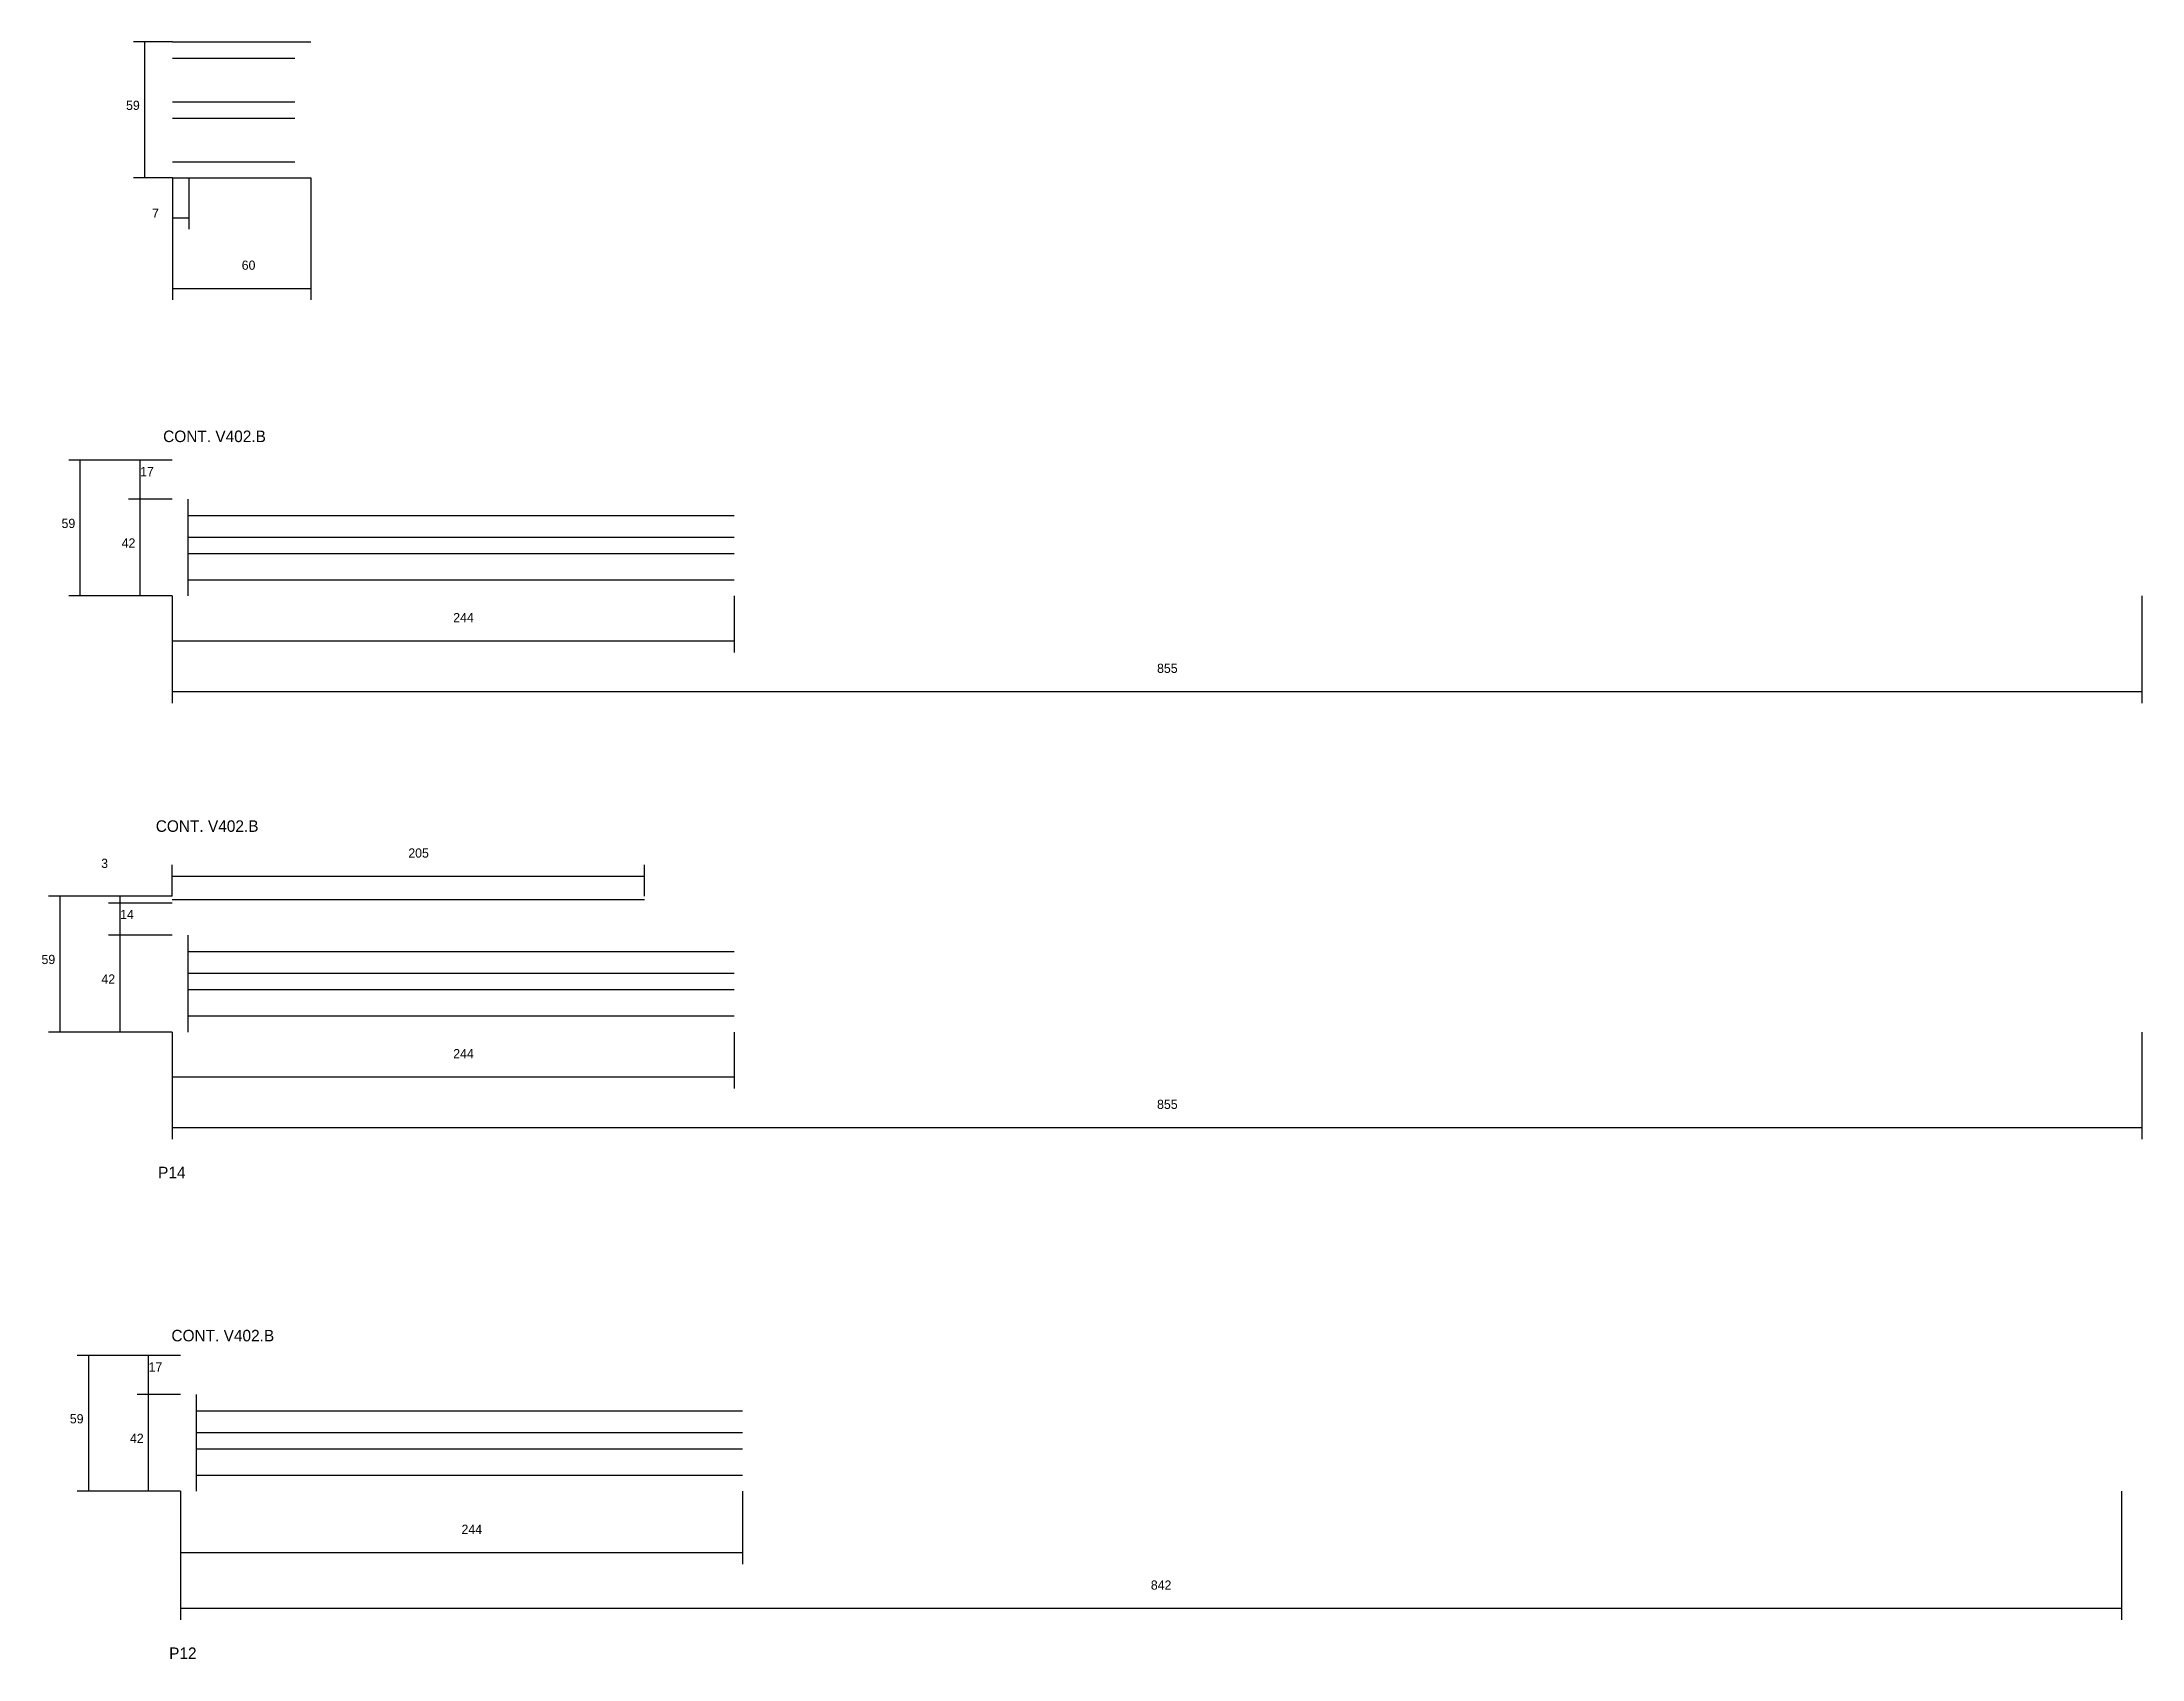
# Model space of a CAD drawing. Header units: metres. Extents: x 3199 to 5706, y 4468 to 5840.
# Drawn here: x 4795 to 5706, y 5103 to 5805 of the extents above; entities that cross this region are included whole.
import ezdxf

# ---------------------------------------------------------------- set-up
doc = ezdxf.new("R2010")
doc.units = ezdxf.units.M
for name, color, linetype in [('COTA', 241, 'Continuous'), ('NOMENCLATURA', 7, 'Continuous'), ('Painéis', 200, 'Continuous'), ('SARR_2.2x7', 40, 'Continuous'), ('SARR_EDITAR', 141, 'Continuous'), ('Texto Seção', 7, 'Continuous')]:
    doc.layers.add(name, color=color, linetype=linetype)

msp = doc.modelspace()

# ---------------------------------------------------------------- texts
at = {"layer": 'COTA'}
for s, p in [('59', (4831.5, 5775.7)), ('7', (4842.8, 5728.9)), ('60', (4881.7, 5706.3)), ('17', (4837.6, 5616.7)), ('59', (4803.5, 5594.2)), ('42', (4829.6, 5585.7)), ('244', (4973.5, 5553.3)), ('855', (5279, 5531.3)), ('205', (4954, 5451.1)), ('3', (4820.7, 5446.6)), ('14', (4828.9, 5424.4)), ('59', (4794.8, 5404.9)), ('42', (4820.8, 5396.4)), ('244', (4973.5, 5364)), ('855', (5279, 5342)), ('17', (4841.3, 5228)), ('59', (4807.1, 5205.5)), ('42', (4833.2, 5197)), ('244', (4977.1, 5157.5)), ('842', (5276.3, 5133.3))]:
    msp.add_text(s, height=4, dxfattribs=at).set_placement(p)
at = {"layer": 'NOMENCLATURA'}
for s, p in [('P14', (4845.4, 5311.9)), ('P12', (4850.2, 5103.2))]:
    msp.add_text(s, height=5, dxfattribs=at).set_placement(p)
at = {"layer": 'Texto Seção'}
for p in [(4847.6, 5631.5), (4844.4, 5462.3), (4851.2, 5241.1)]:
    msp.add_text('CONT. V402.B', height=5, dxfattribs=at).set_placement(p)

# ---------------------------------------------------------------- linework, layer by layer
at = {"layer": 'COTA'}
for p, q in [((4851.7, 5805.2), (4834.7, 5805.2)), ((4839.7, 5746.2), (4839.7, 5805.2)), ((4851.7, 5746.2), (4834.7, 5746.2)), ((4851.7, 5746.2), (4851.7, 5693.2)), ((4851.7, 5746.2), (4851.7, 5723.9)), ((4858.7, 5746.2), (4858.7, 5723.9)), ((4911.7, 5746.2), (4911.7, 5693.2)), ((4851.7, 5728.9), (4858.7, 5728.9)), ((4851.7, 5698.2), (4911.7, 5698.2)), ((4851.5, 5623.7), (4806.6, 5623.7)), ((4811.6, 5564.7), (4811.6, 5623.7)), ((4851.5, 5623.7), (4832.6, 5623.7)), ((4837.6, 5606.7), (4837.6, 5623.7)), ((4851.5, 5606.7), (4832.6, 5606.7)), ((4851.5, 5606.7), (4832.6, 5606.7)), ((4837.6, 5564.7), (4837.6, 5606.7)), ((4851.5, 5564.7), (4806.6, 5564.7)), ((4851.5, 5564.7), (4832.6, 5564.7)), ((4851.5, 5564.7), (4851.5, 5540.2)), ((4851.5, 5564.7), (4851.5, 5518.2)), ((5095.5, 5564.7), (5095.5, 5540.2)), ((5706.5, 5564.7), (5706.5, 5518.2)), ((4851.5, 5545.2), (5095.5, 5545.2)), ((4851.5, 5523.2), (5706.5, 5523.2)), ((4851.5, 5434.4), (4851.5, 5448)), ((4851.5, 5443), (5056.5, 5443)), ((5056.5, 5434.4), (5056.5, 5448)), ((4851.5, 5434.4), (4797.9, 5434.4)), ((4802.9, 5375.4), (4802.9, 5434.4)), ((4851.5, 5434.4), (4823.9, 5434.4)), ((4828.9, 5431.4), (4828.9, 5434.4)), ((4851.5, 5431.4), (4823.9, 5431.4)), ((4851.5, 5431.4), (4823.9, 5431.4)), ((4828.9, 5417.4), (4828.9, 5431.4)), ((4851.5, 5417.4), (4823.9, 5417.4)), ((4851.5, 5417.4), (4823.9, 5417.4)), ((4828.9, 5375.4), (4828.9, 5417.4)), ((4851.5, 5375.4), (4797.9, 5375.4)), ((4851.5, 5375.4), (4823.9, 5375.4)), ((4851.5, 5375.4), (4851.5, 5328.9)), ((4851.5, 5375.4), (4851.5, 5350.9)), ((5095.5, 5375.4), (5095.5, 5350.9)), ((5706.5, 5375.4), (5706.5, 5328.9)), ((4851.5, 5355.9), (5095.5, 5355.9)), ((4851.5, 5333.9), (5706.5, 5333.9)), ((4855.1, 5235), (4810.3, 5235)), ((4815.3, 5176), (4815.3, 5235)), ((4855.1, 5235), (4836.3, 5235)), ((4841.3, 5218), (4841.3, 5235)), ((4855.1, 5218), (4836.3, 5218)), ((4855.1, 5218), (4836.3, 5218)), ((4841.3, 5176), (4841.3, 5218)), ((4855.1, 5176), (4810.3, 5176)), ((4855.1, 5176), (4836.3, 5176)), ((4855.1, 5176), (4855.1, 5144.4)), ((4855.1, 5176), (4855.1, 5120.2)), ((5099.1, 5176), (5099.1, 5144.4)), ((5697.6, 5176), (5697.6, 5120.2)), ((4855.1, 5149.4), (5099.1, 5149.4)), ((4855.1, 5125.2), (5697.6, 5125.2))]:
    msp.add_line(p, q, dxfattribs=at)
at = {"layer": 'Painéis'}
for p, q in [((4851.7, 5805.2), (4911.7, 5805.2)), ((4851.7, 5746.2), (4911.7, 5746.2))]:
    msp.add_line(p, q, dxfattribs=at)
at = {"layer": 'SARR_2.2x7'}
for p, q in [((4851.7, 5798.2), (4904.7, 5798.2)), ((4851.7, 5779.2), (4904.7, 5779.2)), ((4851.7, 5772.2), (4904.7, 5772.2)), ((4851.7, 5753.2), (4904.7, 5753.2)), ((4858.4, 5564.7), (4858.4, 5606.7)), ((4858.4, 5599.7), (5095.5, 5599.7)), ((4858.4, 5590.2), (5095.5, 5590.2)), ((4858.4, 5583.2), (5095.5, 5583.2)), ((4858.4, 5571.7), (5095.5, 5571.7)), ((4858.4, 5375.4), (4858.4, 5417.4)), ((4858.4, 5410.4), (5095.5, 5410.4)), ((4858.4, 5400.9), (5095.5, 5400.9)), ((4858.4, 5393.9), (5095.5, 5393.9)), ((4858.4, 5382.4), (5095.5, 5382.4)), ((4862.1, 5176), (4862.1, 5218)), ((4862.1, 5211), (5099.1, 5211)), ((4862.1, 5201.5), (5099.1, 5201.5)), ((4862.1, 5194.5), (5099.1, 5194.5)), ((4862.1, 5183), (5099.1, 5183))]:
    msp.add_line(p, q, dxfattribs=at)
at = {"layer": 'SARR_EDITAR'}
msp.add_line((4851.5, 5432.9), (5056.5, 5432.9), dxfattribs=at)

msp.set_redraw_order([(e.dxf.handle, doc.entitydb.next_handle()) for e in msp.query("TEXT MTEXT ATTDEF DIMENSION ARC_DIMENSION")])  # texts and dimensions are drawn at this point

doc.saveas('drawing.dxf')
